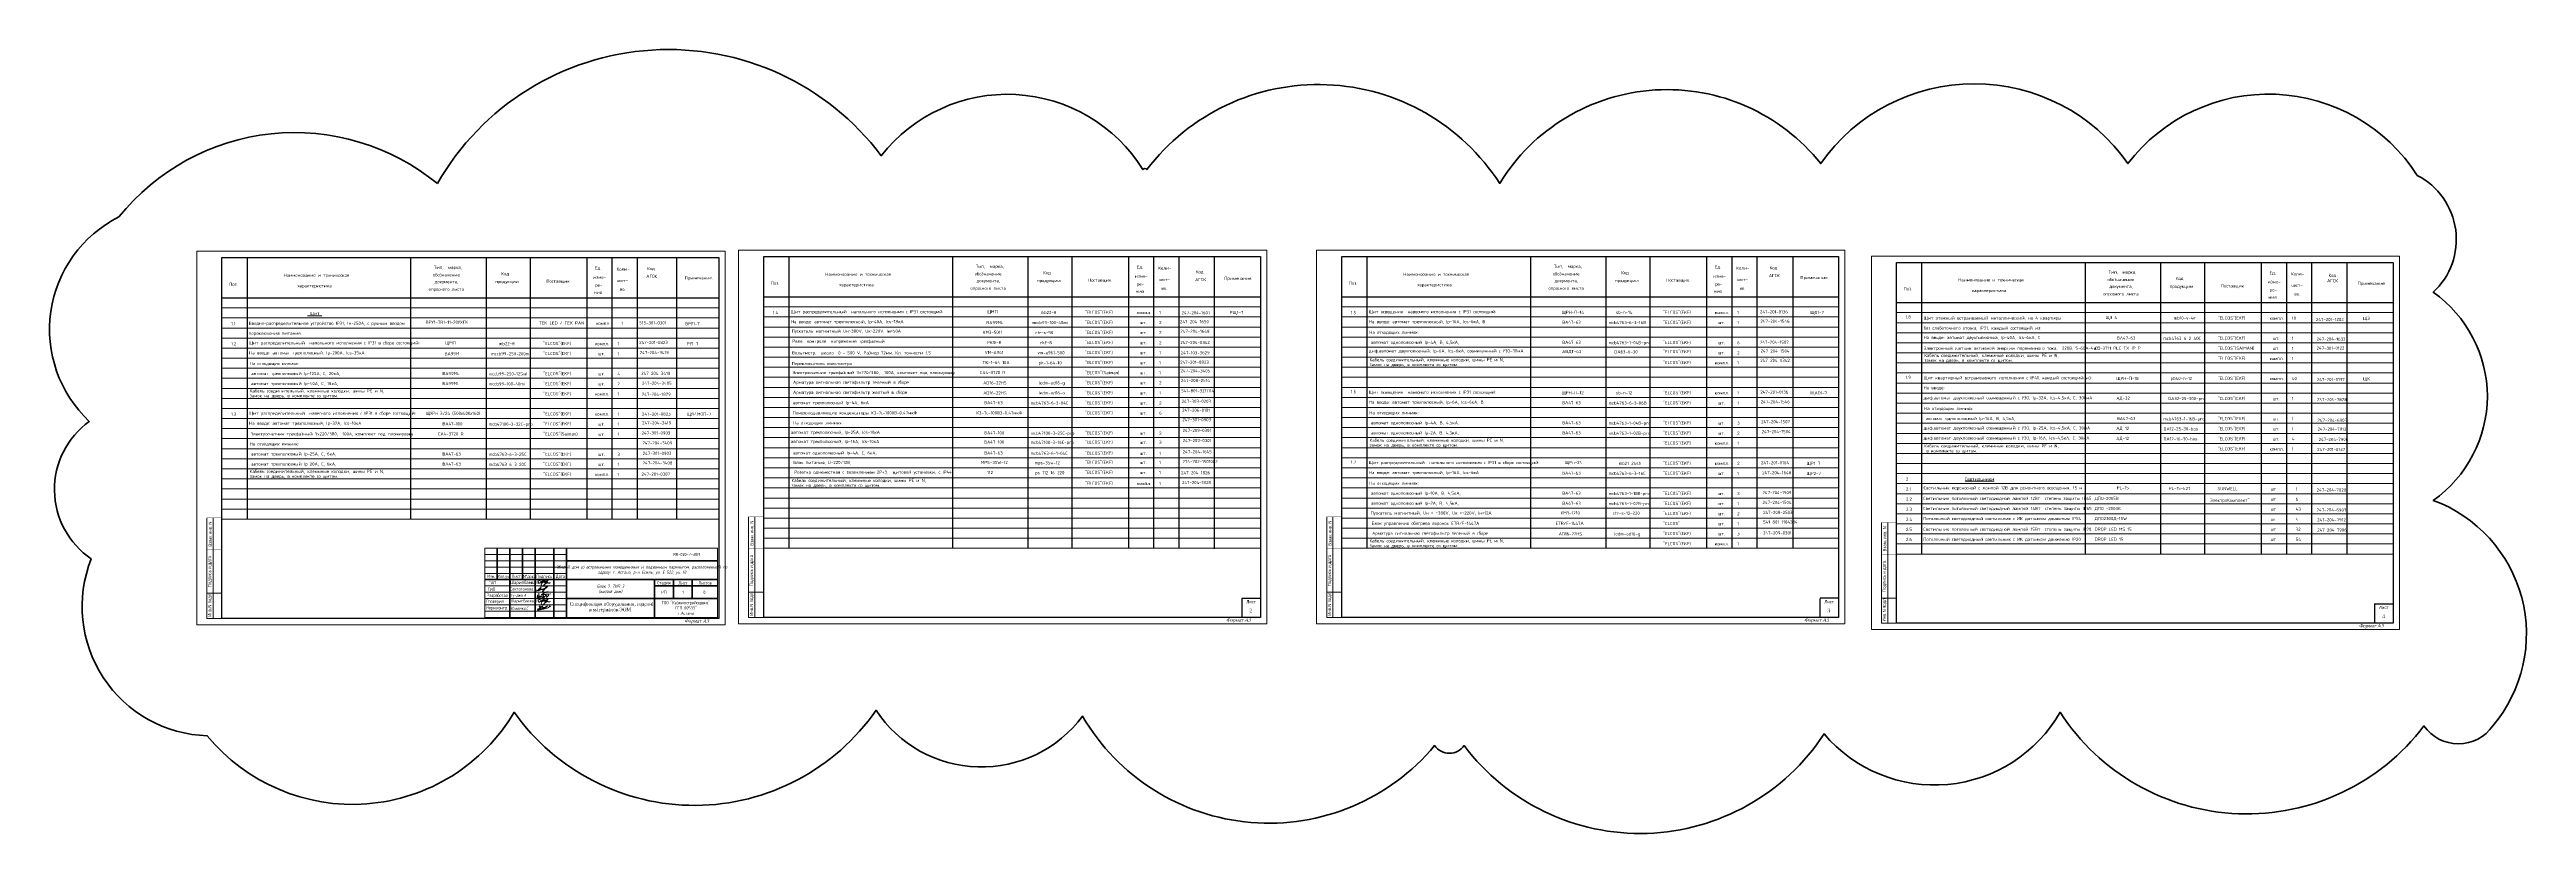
# Model space of a CAD drawing. Header units: millimetres. Extents: x 238368 to 12576735, y -3287118 to 3545602.
# Drawn here: x 5187970 to 5384901, y -2091532 to -2029180 of the extents above; entities that cross this region are included whole.
import ezdxf
from ezdxf.enums import TextEntityAlignment as Align

# ---------------------------------------------------------------- set-up
doc = ezdxf.new("R2010")
doc.units = ezdxf.units.MM
doc.linetypes.add('0', pattern=[0])
doc.layers.get('0').update_dxf_attribs({"lineweight": 13})
for name, color, linetype, lineweight in [('A-SHEET-n', 26, 'Continuous', 50), ('A-TABLE_2', 26, 'Continuous', 15), ('Text standart (rus)', 7, 'Continuous', 13), ('Подпись', 162, 'Continuous', 15), ('Спецификация ЭЛ', 7, 'Continuous', 0), ('ЭЛ текст', 7, 'Continuous', 20), ('ЭЛ. текст', 7, 'Continuous', 0), ('ЭОМ', 250, 'Continuous', 35)]:
    doc.layers.add(name, color=color, linetype=linetype, lineweight=lineweight)
doc.layers.add('A_SHTAMP', color=7, linetype='Continuous')
doc.layers.add('Рамка_чертежа', color=7, linetype='Continuous')
doc.layers.add('G-IMPT', color=1, linetype='Continuous', lineweight=25, true_color=0xff0000)
doc.styles.add('Arial', font='arial.ttf')
doc.styles.add('GOST', font='isocpeur.ttf')
doc.styles.get("Standard").update_dxf_attribs({"font": 'isocpeur.ttf', "width": 0.8})
doc.styles.add('TNRC', font='times.ttf')

# ---------------------------------------------------------------- blocks, each defined once
blk = doc.blocks.new('A$C057992fb')
at = {"layer": 'G-IMPT', "color": 154, "lineweight": 9, "true_color": 0x0052a5}
for points in [[(5386, 43584), (3608, 33561), (2272, 25866), (1315, 19990), (673, 15420), (284, 11648), (84, 8160), (11, 4448), (0, 0)], [(17362, 14978), (17173, 19223), (16965, 22658), (16739, 25381), (16498, 27490), (16244, 29084), (15978, 30260), (15703, 31118), (15420, 31756), (15131, 32256), (14837, 32641), (14539, 32919), (14237, 33097), (13931, 33183), (13622, 33184), (13311, 33106), (12999, 32959), (12684, 32745), (12366, 32456), (12041, 32077), (11708, 31596), (11363, 31000), (11003, 30275), (10627, 29410), (10231, 28389), (9816, 27209), (9393, 25895), (8974, 24482), (8575, 23003), (8208, 21493), (7888, 19985), (7627, 18513), (7440, 17112), (7336, 15810), (7314, 14612), (7366, 13519), (7486, 12530), (7668, 11644), (7907, 10863), (8195, 10186), (8527, 9612), (8897, 9142), (9305, 8777), (9753, 8517), (10240, 8363), (10768, 8316), (11338, 8376), (11950, 8545), (12606, 8823), (13305, 9213), (14050, 9729), (14839, 10384), (15673, 11194), (16551, 12174), (17476, 13340), (18445, 14705), (19460, 16285), (20516, 18084), (21583, 20068), (22630, 22190), (23622, 24405), (24525, 26666), (25307, 28928), (25934, 31145), (26372, 33272)], [(16097, 57545), (16948, 53558), (17543, 49068), (17914, 44213), (18097, 39127), (18124, 33948), (18030, 28810), (17850, 23850), (17617, 19204), (17362, 14978), (17107, 11163), (16867, 7717), (16661, 4602), (16505, 1777), (16418, -797), (16416, -3160), (16517, -5352)], [(26153, 32209), (25895, 30330), (25714, 28637), (25600, 27122), (25544, 25772), (25537, 24578), (25568, 23531), (25629, 22619), (25711, 21833), (25804, 21163), (25910, 20598), (26028, 20128), (26162, 19742), (26310, 19431), (26476, 19183), (26660, 18990), (26864, 18839), (27088, 18724), (27330, 18643), (27588, 18599), (27859, 18592), (28140, 18625), (28430, 18700), (28725, 18817), (29023, 18978), (29322, 19186), (29624, 19440), (29931, 19742), (30246, 20092), (30569, 20492), (30905, 20941), (31255, 21441), (31622, 21993), (32005, 22595), (32402, 23242), (32805, 23925), (33210, 24639), (33609, 25374), (33997, 26123), (34368, 26879), (34716, 27634), (35036, 28377), (35324, 29089), (35578, 29746), (35794, 30324), (35970, 30800), (36103, 31151), (36191, 31353), (36231, 31383), (36222, 31226), (36172, 30900), (36091, 30432), (35989, 29847), (35876, 29172), (35763, 28434), (35659, 27659), (35574, 26873), (35517, 26098), (35489, 25346), (35489, 24620), (35518, 23928), (35575, 23275), (35659, 22667), (35771, 22110), (35909, 21610), (36073, 21171), (36260, 20793), (36466, 20473), (36685, 20208), (36915, 19997), (37150, 19837), (37388, 19726), (37624, 19661), (37855, 19641), (38084, 19664), (38314, 19732), (38550, 19844), (38795, 19999), (39053, 20199), (39328, 20442), (39624, 20729), (39949, 21072), (40327, 21531), (40786, 22178), (41354, 23085), (42061, 24323), (42933, 25966), (44000, 28085), (45289, 30752)], [(45289, 30752), (45193, 29549), (45189, 28434), (45266, 27408), (45412, 26467), (45615, 25610), (45863, 24833), (46144, 24136), (46448, 23516), (46762, 22970), (47088, 22494), (47426, 22085), (47777, 21738), (48141, 21448), (48522, 21211), (48918, 21024), (49332, 20881), (49764, 20778), (50210, 20715), (50666, 20689), (51127, 20699), (51588, 20744), (52046, 20822), (52495, 20932), (52931, 21072), (53351, 21240), (53755, 21429), (54145, 21630), (54523, 21834), (54890, 22034), (55249, 22220), (55601, 22384), (55948, 22518), (56292, 22615), (56630, 22672), (56964, 22689), (57292, 22666), (57613, 22603), (57927, 22497), (58232, 22351), (58527, 22162), (58812, 21931), (59086, 21665), (59345, 21371), (59590, 21055), (59817, 20726), (60025, 20390), (60214, 20054), (60380, 19726), (60522, 19413), (60643, 19121), (60745, 18858), (60828, 18631), (60897, 18446), (60951, 18310), (60994, 18229), (61028, 18212), (61053, 18265), (61072, 18394), (61082, 18607), (61085, 18910), (61080, 19312), (61067, 19818), (61046, 20436), (61017, 21173), (60979, 22037), (60930, 23046), (60867, 24217), (60787, 25567), (60689, 27116), (60568, 28881), (60423, 30881), (60251, 33133), (60050, 35627), (59827, 38246), (59589, 40840), (59343, 43265), (59096, 45372), (58857, 47015), (58632, 48047), (58429, 48321), (58253, 47740), (58102, 46404), (57969, 44464), (57850, 42072), (57740, 39378), (57633, 36532), (57525, 33685), (57409, 30988), (57284, 28562), (57153, 26405), (57023, 24487), (56899, 22776), (56789, 21242), (56697, 19853), (56632, 18578), (56598, 17386), (56601, 16252), (56642, 15168), (56719, 14133), (56833, 13145), (56981, 12204), (57164, 11307), (57381, 10452), (57631, 9640), (57912, 8868), (58221, 8143), (58550, 7470), (58897, 6856), (59254, 6308), (59616, 5832), (59979, 5434), (60336, 5120), (60685, 4899), (61035, 4788), (61395, 4804), (61776, 4965), (62189, 5291), (62644, 5799), (63153, 6508), (63724, 7435), (64368, 8590), (65082, 9949), (65861, 11478), (66703, 13144), (67602, 14912), (68556, 16750), (69559, 18623), (70608, 20499), (71698, 22347), (72815, 24148), (73946, 25887), (75077, 27549), (76194, 29118), (77283, 30579), (78331, 31916), (79323, 33114), (80250, 34161), (81114, 35062), (81923, 35826), (82684, 36461), (83405, 36975), (84092, 37377), (84754, 37677), (85396, 37881), (86026, 37995), (86642, 38007), (87244, 37903), (87828, 37665), (88394, 37279), (88940, 36729), (89464, 36000), (89965, 35077), (90441, 33950), (90895, 32642), (91328, 31182), (91744, 29598), (92145, 27920), (92534, 26177), (92913, 24397), (93285, 22610), (93651, 20844), (94005, 19119), (94339, 17458), (94647, 15880), (94921, 14407), (95154, 13058), (95337, 11856), (95465, 10819), (95531, 9968), (95543, 9316), (95509, 8874), (95439, 8654), (95340, 8667), (95223, 8926), (95096, 9442), (94969, 10227), (94849, 11280), (94744, 12550), (94660, 13977), (94604, 15497), (94582, 17049), (94602, 18569), (94670, 19997), (94792, 21269), (94974, 22338), (95219, 23220), (95526, 23945), (95898, 24541), (96335, 25040), (96838, 25471), (97409, 25864), (98048, 26249), (98754, 26652), (99520, 27086), (100336, 27556), (101191, 28070), (102075, 28637), (102979, 29263), (103892, 29957), (104805, 30725), (105708, 31571), (106590, 32485), (107443, 33451), (108256, 34457), (109020, 35487), (109726, 36526), (110363, 37561), (110923, 38576), (111398, 39560), (111792, 40508), (112111, 41417), (112362, 42284), (112549, 43107), (112680, 43884), (112761, 44611), (112798, 45287), (112795, 45909), (112743, 46476), (112635, 46989), (112459, 47448), (112207, 47852), (111867, 48203), (111432, 48499), (110891, 48742), (110229, 48931), (109415, 49064), (108413, 49143), (107185, 49165), (105696, 49131), (103909, 49038), (101787, 48887), (99295, 48678), (96414, 48410), (93204, 48092), (89742, 47736), (86105, 47351), (82372, 46947), (78619, 46537), (74925, 46129), (71367, 45734), (68011, 45361), (64873, 45013), (61956, 44689), (59265, 44390), (56804, 44117), (54576, 43870), (52586, 43649), (50837, 43455), (49330, 43288), (48048, 43152), (46968, 43048), (46071, 42979), (45334, 42949), (44737, 42959), (44258, 43013), (43877, 43113), (43578, 43262), (43368, 43463), (43263, 43719), (43275, 44033), (43420, 44408), (43710, 44848), (44161, 45355), (44785, 45932), (45597, 46584), (46612, 47318), (47846, 48142), (49313, 49064), (51028, 50092), (53008, 51235), (55267, 52500), (57821, 53896), (60672, 55423), (63771, 57048), (67055, 58728), (70464, 60422), (73935, 62088), (77407, 63685), (80817, 65170), (84104, 66503), (87226, 67646), (90228, 68586), (93175, 69313), (96130, 69819), (99160, 70093), (102328, 70127), (105700, 69912), (109340, 69439)], [(125385, 56635), (125208, 54967), (125101, 53665), (125085, 52622), (125179, 51732), (125403, 50888), (125775, 49986), (126316, 48919), (127045, 47580)]]:
    blk.add_lwpolyline(points, dxfattribs=at)

msp = doc.modelspace()

# ---------------------------------------------------------------- linework, layer by layer
at = {"lineweight": 15}
msp.add_line((5208482, -2050362), (5209629, -2050362), dxfattribs=at)
at = {"color": 7, "ltscale": 0.3}
for p, q in [((5200480, -2074430), (5200480, -2066441)), ((5200980, -2074430), (5200980, -2066441)), ((5243554, -2074350), (5243554, -2066361)), ((5244054, -2074350), (5244054, -2066361)), ((5289512, -2074350), (5289512, -2066361)), ((5290012, -2074350), (5290012, -2066361)), ((5333614, -2074808), (5333614, -2066819)), ((5334114, -2074808), (5334114, -2066819)), ((5200480, -2072430), (5201680, -2072430)), ((5243554, -2072350), (5244754, -2072350)), ((5289512, -2072350), (5290712, -2072350)), ((5333614, -2072808), (5334814, -2072808)), ((5200980, -2074430), (5200480, -2074430)), ((5201680, -2074430), (5200980, -2074430)), ((5244054, -2074350), (5243554, -2074350)), ((5244754, -2074350), (5244054, -2074350)), ((5290012, -2074350), (5289512, -2074350)), ((5290712, -2074350), (5290012, -2074350)), ((5334114, -2074808), (5333614, -2074808)), ((5334814, -2074808), (5334114, -2074808))]:
    msp.add_line(p, q, dxfattribs=at)
at = {"color": 7, "linetype": 'Continuous', "ltscale": 3, "const_width": 30}
for points in [[(5201680, -2074430), (5200480, -2074430), (5200480, -2066430), (5201680, -2066430)], [(5200980, -2066430), (5200980, -2074430)], [(5244754, -2074350), (5243554, -2074350), (5243554, -2066350), (5244754, -2066350)], [(5244054, -2066350), (5244054, -2074350)], [(5290712, -2074350), (5289512, -2074350), (5289512, -2066350), (5290712, -2066350)], [(5290012, -2066350), (5290012, -2074350)], [(5334814, -2074808), (5333614, -2074808), (5333614, -2066808), (5334814, -2066808)], [(5334114, -2066808), (5334114, -2074808)], [(5200480, -2068930), (5201680, -2068930)], [(5243554, -2068850), (5244754, -2068850)], [(5289512, -2068850), (5290712, -2068850)], [(5333614, -2069308), (5334814, -2069308)], [(5200480, -2072430), (5201680, -2072430)], [(5243554, -2072350), (5244754, -2072350)], [(5289512, -2072350), (5290712, -2072350)], [(5333614, -2072808), (5334814, -2072808)]]:
    msp.add_lwpolyline(points, dxfattribs=at)
at = {"color": 0}
msp.add_lwpolyline([(5241069, -2068842), (5222569, -2068842), (5222569, -2074342), (5241069, -2074342)], close=True, dxfattribs=at)
at = {"layer": 'A-SHEET-n', "color": 0}
for p, q in [((5223569, -2071357), (5223569, -2068842)), ((5224569, -2074342), (5224569, -2068842)), ((5225569, -2071342), (5225569, -2068842)), ((5226569, -2074342), (5226569, -2068842)), ((5228069, -2074342), (5228069, -2068842)), ((5229069, -2074342), (5229069, -2068842)), ((5222569, -2071342), (5229069, -2071342)), ((5229069, -2069842), (5241069, -2069842)), ((5229069, -2071342), (5241069, -2071342)), ((5236069, -2071342), (5236069, -2074342)), ((5229069, -2072842), (5241069, -2072842))]:
    msp.add_line(p, q, dxfattribs=at)
at = {"layer": 'A-SHEET-n', "color": 0, "linetype": 'Continuous'}
for p, q in [((5237569, -2071342), (5237569, -2072842)), ((5239069, -2071342), (5239069, -2072842)), ((5236069, -2071842), (5241069, -2071842))]:
    msp.add_line(p, q, dxfattribs=at)
at = {"layer": 'A-SHEET-n', "linetype": 'Continuous', "lineweight": 13}
msp.add_line((5236069, -2072842), (5241069, -2072842), dxfattribs=at)
at = {"layer": 'A-TABLE_2', "color": 0}
for p, q in [((5222569, -2069342), (5229069, -2069342)), ((5222569, -2069842), (5229069, -2069842)), ((5222569, -2070342), (5229069, -2070342)), ((5222569, -2070842), (5229069, -2070842)), ((5222569, -2071842), (5229069, -2071842)), ((5222569, -2072342), (5229069, -2072342)), ((5222569, -2072842), (5229069, -2072842)), ((5222569, -2073342), (5229069, -2073342)), ((5222569, -2073842), (5229069, -2073842))]:
    msp.add_line(p, q, dxfattribs=at)
at = {"layer": 'Подпись', "color": 0, "lineweight": 13}
for p, q in [((5226691, -2072257), (5226947, -2072085)), ((5227060, -2071924), (5226850, -2072223)), ((5227114, -2071881), (5227503, -2071854))]:
    msp.add_line(p, q, dxfattribs=at)
for points in [[(5226806, -2071512), (5226806, -2071512), (5226806, -2071472), (5226891, -2071439), (5226921, -2071422)], [(5226880, -2071623), (5226880, -2071623), (5226870, -2071618), (5226806, -2071539), (5226806, -2071512)], [(5226974, -2071584), (5226974, -2071584), (5226947, -2071620), (5226928, -2071645), (5226880, -2071623)], [(5226921, -2071422), (5226921, -2071422), (5226954, -2071404), (5227201, -2071315), (5227210, -2071371)], [(5227029, -2071517), (5227029, -2071517), (5227008, -2071543), (5226995, -2071557), (5226974, -2071584)], [(5227068, -2071447), (5227051, -2071481), (5227055, -2071485), (5227029, -2071517)], [(5227147, -2071478), (5227147, -2071478), (5227139, -2071490), (5227056, -2071615), (5227095, -2071610)], [(5227111, -2071827), (5227111, -2071827), (5227037, -2071764), (5227079, -2071656), (5227135, -2071592)], [(5227095, -2071610), (5227095, -2071610), (5227105, -2071609), (5227248, -2071454), (5227257, -2071441)], [(5227135, -2071592), (5227135, -2071592), (5227174, -2071546), (5227224, -2071513), (5227284, -2071500)], [(5227210, -2071371), (5227210, -2071371), (5227219, -2071423), (5227176, -2071440), (5227147, -2071478)], [(5227167, -2071540), (5227167, -2071540), (5227148, -2071558), (5227175, -2071597), (5227241, -2071526)], [(5227272, -2071412), (5227272, -2071412), (5227246, -2071412), (5227193, -2071514), (5227167, -2071540)], [(5227376, -2071659), (5227376, -2071659), (5227358, -2071692), (5227246, -2071825), (5227220, -2071840)], [(5227244, -2071525), (5227244, -2071525), (5227226, -2071544), (5227241, -2071572), (5227290, -2071519)], [(5227241, -2071526), (5227241, -2071526), (5227252, -2071513), (5227343, -2071425), (5227325, -2071415)], [(5227325, -2071415), (5227325, -2071415), (5227317, -2071410), (5227258, -2071511), (5227244, -2071525)], [(5227354, -2071457), (5227354, -2071457), (5227349, -2071458), (5227256, -2071567), (5227319, -2071553)], [(5227257, -2071441), (5227257, -2071441), (5227262, -2071432), (5227279, -2071428), (5227272, -2071412)], [(5227284, -2071500), (5227284, -2071500), (5227307, -2071495), (5227337, -2071495), (5227364, -2071498)], [(5227290, -2071519), (5227290, -2071519), (5227291, -2071518), (5227380, -2071454), (5227354, -2071457)], [(5227380, -2071445), (5227380, -2071445), (5227367, -2071446), (5227303, -2071493), (5227303, -2071527)], [(5227303, -2071527), (5227303, -2071527), (5227303, -2071582), (5227327, -2071542), (5227372, -2071509)], [(5227319, -2071553), (5227319, -2071553), (5227359, -2071544), (5227433, -2071443), (5227380, -2071445)], [(5227342, -2071523), (5227342, -2071523), (5227335, -2071576), (5227359, -2071558), (5227400, -2071539)], [(5227411, -2071603), (5227411, -2071603), (5227402, -2071666), (5227339, -2071718), (5227467, -2071622)], [(5227372, -2071509), (5227372, -2071509), (5227401, -2071489), (5227349, -2071461), (5227342, -2071523)], [(5227364, -2071498), (5227364, -2071498), (5227395, -2071501), (5227424, -2071510), (5227424, -2071548)], [(5227464, -2071523), (5227464, -2071523), (5227464, -2071524), (5227376, -2071659), (5227376, -2071659)], [(5227400, -2071539), (5227400, -2071539), (5227415, -2071533), (5227440, -2071519), (5227482, -2071505)], [(5227424, -2071548), (5227424, -2071548), (5227424, -2071587), (5227412, -2071593), (5227411, -2071603)], [(5227605, -2071357), (5227605, -2071357), (5227549, -2071357), (5227510, -2071475), (5227464, -2071523)], [(5227467, -2071622), (5227467, -2071622), (5227483, -2071610), (5227574, -2071527), (5227574, -2071565)], [(5227482, -2071505), (5227482, -2071505), (5227503, -2071498), (5227522, -2071470), (5227540, -2071463)], [(5227540, -2071463), (5227570, -2071438), (5227605, -2071397), (5227605, -2071357)], [(5227574, -2071565), (5227574, -2071565), (5227574, -2071618), (5227605, -2071616), (5227684, -2071616)], [(5227684, -2071616), (5227684, -2071616), (5227714, -2071616), (5227769, -2071608), (5227795, -2071593)], [(5226806, -2073012), (5226806, -2073012), (5226806, -2072972), (5226891, -2072939), (5226921, -2072922)], [(5226880, -2073123), (5226880, -2073123), (5226870, -2073118), (5226806, -2073039), (5226806, -2073012)], [(5226974, -2073084), (5226974, -2073084), (5226947, -2073120), (5226928, -2073145), (5226880, -2073123)], [(5226921, -2072922), (5226921, -2072922), (5226954, -2072904), (5227201, -2072815), (5227210, -2072871)], [(5227029, -2073017), (5227029, -2073017), (5227008, -2073043), (5226995, -2073057), (5226974, -2073084)], [(5227068, -2072947), (5227051, -2072981), (5227055, -2072985), (5227029, -2073017)], [(5227147, -2072978), (5227147, -2072978), (5227139, -2072990), (5227056, -2073115), (5227095, -2073110)], [(5227111, -2073327), (5227111, -2073327), (5227037, -2073264), (5227079, -2073156), (5227135, -2073092)], [(5227095, -2073110), (5227095, -2073110), (5227105, -2073109), (5227248, -2072954), (5227257, -2072941)], [(5227220, -2071840), (5227220, -2071840), (5227175, -2071868), (5227157, -2071866), (5227111, -2071827)], [(5227220, -2073340), (5227220, -2073340), (5227175, -2073368), (5227157, -2073366), (5227111, -2073327)], [(5227135, -2073092), (5227135, -2073092), (5227174, -2073046), (5227224, -2073013), (5227284, -2073000)], [(5227210, -2072871), (5227210, -2072871), (5227219, -2072923), (5227176, -2072940), (5227147, -2072978)], [(5227167, -2073040), (5227167, -2073040), (5227148, -2073058), (5227175, -2073097), (5227241, -2073026)], [(5227272, -2072912), (5227272, -2072912), (5227246, -2072912), (5227193, -2073014), (5227167, -2073040)], [(5227376, -2073159), (5227376, -2073159), (5227358, -2073192), (5227246, -2073325), (5227220, -2073340)], [(5227244, -2073025), (5227244, -2073025), (5227226, -2073044), (5227241, -2073072), (5227290, -2073019)], [(5227241, -2073026), (5227241, -2073026), (5227252, -2073013), (5227343, -2072925), (5227325, -2072915)], [(5227325, -2072915), (5227325, -2072915), (5227317, -2072910), (5227258, -2073011), (5227244, -2073025)], [(5227354, -2072957), (5227354, -2072957), (5227349, -2072958), (5227256, -2073067), (5227319, -2073053)], [(5227257, -2072941), (5227257, -2072941), (5227262, -2072932), (5227279, -2072928), (5227272, -2072912)], [(5227284, -2073000), (5227284, -2073000), (5227307, -2072995), (5227337, -2072995), (5227364, -2072998)], [(5227290, -2073019), (5227290, -2073019), (5227291, -2073018), (5227380, -2072954), (5227354, -2072957)], [(5227380, -2072945), (5227380, -2072945), (5227367, -2072946), (5227303, -2072993), (5227303, -2073027)], [(5227303, -2073027), (5227303, -2073027), (5227303, -2073082), (5227327, -2073042), (5227372, -2073009)], [(5227319, -2073053), (5227319, -2073053), (5227359, -2073044), (5227433, -2072943), (5227380, -2072945)], [(5227342, -2073023), (5227342, -2073023), (5227335, -2073076), (5227359, -2073058), (5227400, -2073039)], [(5227411, -2073103), (5227411, -2073103), (5227402, -2073166), (5227339, -2073218), (5227467, -2073122)], [(5227372, -2073009), (5227372, -2073009), (5227401, -2072989), (5227349, -2072961), (5227342, -2073023)], [(5227364, -2072998), (5227364, -2072998), (5227395, -2073001), (5227424, -2073010), (5227424, -2073048)], [(5227464, -2073023), (5227464, -2073023), (5227464, -2073024), (5227376, -2073159), (5227376, -2073159)], [(5227400, -2073039), (5227400, -2073039), (5227415, -2073033), (5227440, -2073019), (5227482, -2073005)], [(5227424, -2073048), (5227424, -2073048), (5227424, -2073087), (5227412, -2073093), (5227411, -2073103)], [(5227605, -2072857), (5227605, -2072857), (5227549, -2072857), (5227510, -2072975), (5227464, -2073023)], [(5227467, -2073122), (5227467, -2073122), (5227483, -2073110), (5227574, -2073027), (5227574, -2073065)], [(5227482, -2073005), (5227482, -2073005), (5227503, -2072998), (5227522, -2072970), (5227540, -2072963)], [(5227540, -2072963), (5227570, -2072938), (5227605, -2072897), (5227605, -2072857)], [(5227574, -2073065), (5227574, -2073065), (5227574, -2073118), (5227605, -2073116), (5227684, -2073116)], [(5227684, -2073116), (5227684, -2073116), (5227714, -2073116), (5227769, -2073108), (5227795, -2073093)]]:
    msp.add_open_spline(points, degree=3, dxfattribs=at)
for points, knots in [([(5226904, -2073492), (5226901, -2073479), (5226890, -2073432), (5227070, -2073437), (5226898, -2073583), (5226851, -2073777), (5226753, -2073660), (5226988, -2073663), (5226999, -2073543), (5227200, -2073421), (5227195, -2073502), (5227146, -2073460), (5227084, -2073505), (5227023, -2073569), (5226970, -2073646), (5226980, -2073774), (5227122, -2073696), (5227212, -2073530), (5227140, -2073617), (5227125, -2073643), (5227098, -2073709), (5227098, -2073648), (5227169, -2073625), (5227199, -2073580), (5227228, -2073538), (5227261, -2073600), (5227221, -2073621), (5227189, -2073680), (5227227, -2073589), (5227242, -2073567), (5227311, -2073530), (5227299, -2073574), (5227292, -2073596), (5227265, -2073643), (5227331, -2073628), (5227356, -2073601), (5227410, -2073569), (5227452, -2073508), (5227613, -2073372), (5227433, -2073497), (5227358, -2073571), (5227213, -2073671), (5227025, -2073711), (5226900, -2073767), (5226710, -2073792), (5226916, -2073687), (5227098, -2073714), (5227377, -2073660), (5227600, -2073579), (5227704, -2073513), (5227859, -2073441), (5227712, -2073416), (5227705, -2073455), (5227704, -2073464)], [0, 0, 0, 0, 0.3566161, 1.2725585, 2.865807, 4.634394, 4.9866914, 6.4092208, 8.2526386, 9.7104693, 9.8181514, 10.2795603, 10.7494157, 11.9645844, 12.9866815, 13.5044549, 15.2227954, 16.1628001, 16.79385, 17.2724006, 17.7067827, 17.7858996, 18.8074711, 19.4256432, 19.6495595, 19.990004, 20.7511772, 20.9378224, 21.5146277, 22.1328421, 22.6087074, 22.7095839, 23.3232152, 23.4738799, 24.0591578, 24.3042725, 24.7173021, 25.8087659, 27.0301892, 28.4179963, 29.4372993, 30.8083771, 33.4500939, 34.7773505, 35.8689747, 36.7994274, 39.1933488, 42.4866947, 44.9054107, 45.8800864, 46.9371698, 47.8090761, 48.05934, 48.05934, 48.05934, 48.05934]), ([(5226991, -2072108), (5226988, -2072113), (5226963, -2072146), (5226994, -2072131), (5227022, -2072103), (5227030, -2072087), (5227033, -2072067), (5227030, -2072046), (5227020, -2072026), (5227005, -2072013), (5226986, -2072009), (5226960, -2072022), (5226936, -2072041), (5226913, -2072062), (5226893, -2072083), (5226875, -2072103), (5226861, -2072120), (5226851, -2072134), (5226841, -2072150), (5226830, -2072170), (5226825, -2072192), (5226849, -2072203), (5226878, -2072200), (5226909, -2072183), (5226946, -2072165), (5226989, -2072151), (5227028, -2072138), (5227068, -2072129), (5227098, -2072122), (5227125, -2072111), (5227158, -2072092), (5227183, -2072077), (5227154, -2072103), (5227123, -2072144), (5227129, -2072154), (5227160, -2072142), (5227179, -2072136), (5227198, -2072125), (5227212, -2072111), (5227221, -2072093), (5227238, -2072083), (5227278, -2072081), (5227239, -2072066), (5227244, -2072103), (5227263, -2072092), (5227283, -2072079), (5227300, -2072071), (5227316, -2072064), (5227332, -2072052), (5227369, -2072026), (5227349, -2072018), (5227323, -2072045), (5227316, -2072066), (5227333, -2072064), (5227360, -2072049), (5227380, -2072039), (5227399, -2072031), (5227420, -2072021), (5227443, -2072010), (5227464, -2071997), (5227483, -2071982), (5227500, -2071965), (5227514, -2071949), (5227527, -2071933), (5227539, -2071918), (5227553, -2071902), (5227568, -2071886), (5227582, -2071867), (5227592, -2071847), (5227604, -2071820), (5227591, -2071817), (5227545, -2071847), (5227516, -2071867), (5227490, -2071893), (5227469, -2071920), (5227453, -2071942), (5227425, -2071979), (5227381, -2072035), (5227332, -2072100), (5227295, -2072156), (5227272, -2072191), (5227253, -2072219), (5227233, -2072248), (5227213, -2072276), (5227195, -2072300), (5227182, -2072318), (5227168, -2072335), (5227153, -2072352), (5227136, -2072370), (5227139, -2072344), (5227149, -2072311), (5227158, -2072287), (5227168, -2072265), (5227176, -2072247), (5227180, -2072237)], [0, 0, 0, 0, 0.000607549, 0.002472728, 0.003152362, 0.003831995, 0.004496217, 0.005160439, 0.005867581, 0.006397938, 0.007028488, 0.007936016, 0.00902725, 0.00966472, 0.010939659, 0.012047513, 0.01260144, 0.013155367, 0.01360808, 0.014060792, 0.014966217, 0.015724402, 0.01659251, 0.01750874, 0.019275184, 0.020583514, 0.021979819, 0.023376123, 0.024407296, 0.025438469, 0.026208675, 0.02697888, 0.028434917, 0.029017874, 0.030096521, 0.030550273, 0.031415838, 0.031992881, 0.032736366, 0.033568577, 0.034060914, 0.034539274, 0.035691456, 0.036231391, 0.036874413, 0.037400676, 0.037956556, 0.0388348, 0.039451495, 0.040068189, 0.041556705, 0.041991228, 0.042564849, 0.0434437, 0.044061922, 0.044680145, 0.045502298, 0.046324451, 0.047126563, 0.047928675, 0.048730786, 0.049532898, 0.050189674, 0.05084645, 0.051503226, 0.052160002, 0.053049569, 0.053939135, 0.054383919, 0.054828702, 0.056064824, 0.056757935, 0.058404557, 0.059704623, 0.061004688, 0.061654721, 0.062304754, 0.065507505, 0.068710257, 0.070372128, 0.072033999, 0.072864935, 0.073695871, 0.075357742, 0.076254475, 0.077151207, 0.077599573, 0.07804794, 0.078720489, 0.079739113, 0.080533555, 0.081063182, 0.082122437, 0.083181692, 0.083181692, 0.083181692, 0.083181692])]:
    msp.add_open_spline(points, degree=3, knots=knots, dxfattribs=at)
at = {"layer": 'Рамка_чертежа', "lineweight": 30}
for p, q in [((5201680, -2074430), (5201680, -2045730)), ((5241180, -2045730), (5241180, -2074430)), ((5244754, -2074350), (5244754, -2045650)), ((5284254, -2045650), (5284254, -2074350)), ((5290712, -2074350), (5290712, -2045650)), ((5330212, -2045650), (5330212, -2074350)), ((5334814, -2074808), (5334814, -2046108)), ((5374314, -2046108), (5374314, -2074808)), ((5282754, -2072850), (5282754, -2074350)), ((5284254, -2072851), (5282754, -2072851)), ((5328712, -2072850), (5328712, -2074350)), ((5330245, -2072817), (5328745, -2072817)), ((5374298, -2073291), (5372798, -2073291)), ((5372814, -2073308), (5372814, -2074808)), ((5241180, -2074430), (5201680, -2074430)), ((5284254, -2074350), (5244754, -2074350)), ((5330212, -2074350), (5290712, -2074350)), ((5374314, -2074808), (5334814, -2074808))]:
    msp.add_line(p, q, dxfattribs=at)
at = {"layer": 'Спецификация ЭЛ', "color": 7, "linetype": '0', "lineweight": 18}
for p, q in [((5199680, -2074930), (5199680, -2045230)), ((5199680, -2045230), (5241680, -2045230)), ((5241680, -2074930), (5241680, -2045230)), ((5242754, -2074850), (5242754, -2045150)), ((5242754, -2045150), (5284754, -2045150)), ((5284754, -2074850), (5284754, -2045150)), ((5288712, -2074850), (5288712, -2045150)), ((5288712, -2045150), (5330712, -2045150)), ((5330712, -2074850), (5330712, -2045150)), ((5332814, -2075308), (5332814, -2045608)), ((5332814, -2045608), (5374814, -2045608)), ((5374814, -2075308), (5374814, -2045608)), ((5201680, -2049730), (5241180, -2049730)), ((5244754, -2049650), (5284254, -2049650)), ((5290712, -2049650), (5330212, -2049650)), ((5201680, -2050530), (5241180, -2050530)), ((5201680, -2051330), (5241180, -2051330)), ((5244754, -2050450), (5284254, -2050450)), ((5244754, -2051250), (5284254, -2051250)), ((5290712, -2050450), (5330212, -2050450)), ((5290712, -2051250), (5330212, -2051250)), ((5334814, -2050108), (5374314, -2050108)), ((5334814, -2050908), (5374314, -2050908)), ((5334814, -2051708), (5374314, -2051708)), ((5201680, -2052130), (5241180, -2052130)), ((5201680, -2052930), (5241180, -2052930)), ((5201680, -2053730), (5241180, -2053730)), ((5244754, -2052050), (5284254, -2052050)), ((5244754, -2052850), (5284254, -2052850)), ((5244754, -2053650), (5284254, -2053650)), ((5290712, -2052050), (5330212, -2052050)), ((5290712, -2052850), (5330212, -2052850)), ((5290712, -2053650), (5330212, -2053650)), ((5334814, -2052508), (5374314, -2052508)), ((5334814, -2053308), (5374314, -2053308)), ((5201680, -2054530), (5241180, -2054530)), ((5201680, -2055330), (5241180, -2055330)), ((5244754, -2054450), (5284254, -2054450)), ((5244754, -2055250), (5284254, -2055250)), ((5290712, -2054450), (5330212, -2054450)), ((5290712, -2055250), (5330212, -2055250)), ((5334814, -2054108), (5374314, -2054108)), ((5334814, -2054908), (5374314, -2054908)), ((5334814, -2055708), (5374314, -2055708)), ((5201680, -2056130), (5241180, -2056130)), ((5201680, -2056930), (5241180, -2056930)), ((5201680, -2057730), (5241180, -2057730)), ((5244754, -2056050), (5284254, -2056050)), ((5244754, -2056850), (5284254, -2056850)), ((5244754, -2057650), (5284254, -2057650)), ((5290712, -2056050), (5330212, -2056050)), ((5290712, -2056850), (5330212, -2056850)), ((5290712, -2057650), (5330212, -2057650)), ((5334814, -2056508), (5374314, -2056508)), ((5334814, -2057308), (5374314, -2057308)), ((5201680, -2058530), (5241180, -2058530)), ((5201680, -2059330), (5241180, -2059330)), ((5244754, -2058450), (5284254, -2058450)), ((5244754, -2059250), (5284254, -2059250)), ((5290712, -2058450), (5330212, -2058450)), ((5290712, -2059250), (5330212, -2059250)), ((5334814, -2058108), (5374314, -2058108)), ((5334814, -2058908), (5374314, -2058908)), ((5334814, -2059708), (5374314, -2059708)), ((5201680, -2060130), (5241180, -2060130)), ((5201680, -2060930), (5241180, -2060930)), ((5201680, -2061730), (5241180, -2061730)), ((5244754, -2060050), (5284254, -2060050)), ((5244754, -2060850), (5284254, -2060850)), ((5244754, -2061650), (5284254, -2061650)), ((5290712, -2060050), (5330212, -2060050)), ((5290712, -2060850), (5330212, -2060850)), ((5290712, -2061650), (5330212, -2061650)), ((5334814, -2060508), (5374314, -2060508)), ((5334814, -2061308), (5374314, -2061308)), ((5201680, -2062530), (5241180, -2062530)), ((5201680, -2063330), (5241180, -2063330)), ((5244754, -2062450), (5284254, -2062450)), ((5244754, -2063250), (5284254, -2063250)), ((5290712, -2062450), (5330212, -2062450)), ((5290712, -2063250), (5330212, -2063250)), ((5334814, -2062108), (5374314, -2062108)), ((5334814, -2062908), (5374314, -2062908)), ((5334814, -2063708), (5374314, -2063708)), ((5201680, -2064130), (5241180, -2064130)), ((5201680, -2064930), (5241180, -2064930)), ((5201680, -2065730), (5241180, -2065730)), ((5244754, -2064050), (5284254, -2064050)), ((5244754, -2064850), (5284254, -2064850)), ((5244754, -2065650), (5284254, -2065650)), ((5290712, -2064050), (5330212, -2064050)), ((5290712, -2064850), (5330212, -2064850)), ((5290712, -2065650), (5330212, -2065650)), ((5334814, -2064508), (5374314, -2064508)), ((5334814, -2065308), (5374314, -2065308)), ((5201680, -2066530), (5241180, -2066530)), ((5244754, -2066450), (5284254, -2066450)), ((5244754, -2067250), (5284254, -2067250)), ((5290712, -2066450), (5330212, -2066450)), ((5290712, -2067250), (5330212, -2067250)), ((5334814, -2066108), (5374314, -2066108)), ((5334814, -2066908), (5374314, -2066908)), ((5334814, -2067708), (5374314, -2067708)), ((5244754, -2068050), (5284254, -2068050)), ((5244754, -2068850), (5284254, -2068850)), ((5290712, -2068050), (5330212, -2068050)), ((5290712, -2068850), (5330212, -2068850)), ((5334814, -2068508), (5374314, -2068508)), ((5334814, -2069308), (5374314, -2069308)), ((5241680, -2074930), (5199680, -2074930)), ((5284754, -2074850), (5242754, -2074850)), ((5330712, -2074850), (5288712, -2074850)), ((5374814, -2075308), (5332814, -2075308))]:
    msp.add_line(p, q, dxfattribs=at)
at = {"layer": 'Спецификация ЭЛ', "color": 7, "linetype": '0', "lineweight": 30}
for p, q in [((5201680, -2067030), (5201680, -2045730)), ((5201680, -2045730), (5241180, -2045730)), ((5203680, -2045730), (5203680, -2066530)), ((5216680, -2045730), (5216680, -2066530)), ((5222680, -2045730), (5222680, -2066530)), ((5226180, -2045730), (5226180, -2066530)), ((5230680, -2045730), (5230680, -2066530)), ((5232680, -2045730), (5232680, -2066530)), ((5234680, -2045730), (5234680, -2066530)), ((5237814, -2045730), (5237814, -2066530)), ((5244754, -2066950), (5244754, -2045650)), ((5244754, -2045650), (5284254, -2045650)), ((5246754, -2045650), (5246754, -2068850)), ((5259754, -2045650), (5259754, -2068850)), ((5265754, -2045650), (5265754, -2068850)), ((5269254, -2045650), (5269254, -2068850)), ((5273754, -2045650), (5273754, -2068850)), ((5275754, -2045650), (5275754, -2068850)), ((5277754, -2045650), (5277754, -2068850)), ((5280566, -2045684), (5280566, -2068884)), ((5290712, -2066950), (5290712, -2045650)), ((5290712, -2045650), (5330212, -2045650)), ((5292712, -2045650), (5292712, -2068850)), ((5305712, -2045650), (5305712, -2068850)), ((5311712, -2045650), (5311712, -2068850)), ((5315212, -2045650), (5315212, -2068850)), ((5319712, -2045650), (5319712, -2068850)), ((5321712, -2045650), (5321712, -2068850)), ((5323712, -2045650), (5323712, -2068850)), ((5326560, -2045650), (5326560, -2068850)), ((5334814, -2067408), (5334814, -2046108)), ((5334814, -2046108), (5374314, -2046108)), ((5336814, -2046108), (5336814, -2069308)), ((5349814, -2046108), (5349814, -2069308)), ((5355814, -2046108), (5355814, -2069308)), ((5359314, -2046108), (5359314, -2069308)), ((5363814, -2046108), (5363814, -2069308)), ((5365814, -2046108), (5365814, -2069308)), ((5367814, -2046108), (5367814, -2069308)), ((5370628, -2046108), (5370628, -2069308)), ((5201680, -2048930), (5241180, -2048930)), ((5244754, -2048850), (5284254, -2048850)), ((5290712, -2048850), (5330212, -2048850)), ((5334814, -2049308), (5374314, -2049308))]:
    msp.add_line(p, q, dxfattribs=at)
at = {"layer": 'ЭОМ', "color": 2, "lineweight": 50, "ltscale": 100}
msp.add_lwpolyline([(5218803, -2039843, 0.4174882), (5193476, -2042500, 0.5205671), (5191130, -2058755, 0.5205671), (5191287, -2069695, 0.5205671), (5200513, -2083762, 0.5205671), (5224908, -2081886, 0.5205671), (5253682, -2081730, 0.5205671), (5253682, -2081730, 0.5205671), (5270102, -2082199, 0.5205671), (5298093, -2084543, 0.5205671), (5298093, -2084543, 0.5205671), (5300439, -2084543, 0.5205671), (5329056, -2083605, 0.5205671), (5329056, -2083605, 0.5205671), (5347822, -2081886, 0.5205671), (5376752, -2082980, 0.5205671), (5376752, -2082980, 0.5205671), (5382225, -2082980, 0.5205671), (5377484, -2065038, 0.5205671), (5377484, -2048491, 0.5205671), (5376224, -2039199, 0.5205671), (5353217, -2038254, 0.5205671), (5328793, -2038254, 0.5205671), (5303265, -2039829, 0.5205671), (5275216, -2038726, 0.5205671), (5275216, -2038726, 0.5205671), (5274901, -2038726, 0.5205671), (5254100, -2037624, 0.5389331), (5218803, -2039843)], format="xyb", dxfattribs=at)

# ---------------------------------------------------------------- block references
at = {"color": 0, "xscale": 0.008271777308926935, "yscale": 0.008271777308926935, "zscale": 0.008271777308926935}
msp.add_blockref('A$C057992fb', (5226732, -2072903), dxfattribs=at)

# ---------------------------------------------------------------- texts
at = {"lineweight": 15, "style": 'TNRC', "width": 0.9}
for s, p in [('Спецификация оборудования, изделий', (5229339, -2073412, 44)), ('и материалов.ЭОМ', (5230850, -2073855, 44))]:
    msp.add_text(s, height=270, dxfattribs=at).set_placement(p)
at = {"style": 'Arial'}
for p in [(5283504, -2073100), (5329462, -2073100), (5373564, -2073558)]:
    msp.add_text('Лист', height=250, dxfattribs=at).set_placement(p, align=Align.MIDDLE_CENTER)
at = {"lineweight": 15, "style": 'TNRC', "width": 0.9}
for s, p in [('2', (5283474, -2073797, -26)), ('3', (5329432, -2073797, -26)), ('4', (5373535, -2074255, -26))]:
    msp.add_text(s, height=300, dxfattribs=at).set_placement(p, align=Align.MIDDLE_CENTER)
at = {"layer": 'A-SHEET-n', "color": 0, "lineweight": 50, "style": 'GOST', "width": 0.8}
for s, height, p in [('Шарипбаева.О', 270.34, (5224609, -2071701)), ('Сактаганова.А', 250, (5224589, -2072202)), ('Шарипбаева.О', 250, (5224630, -2073160))]:
    msp.add_text(s, height=height, dxfattribs=at).set_placement(p)
at = {"layer": 'A-SHEET-n', "color": 0, "linetype": 'Continuous', "lineweight": 13, "insert": (5223087, -2071076), "char_height": 250, "width": 6000, "attachment_point": 5}
msp.add_mtext('\\A1;Изм.', dxfattribs=at)
at = {"layer": 'A-SHEET-n', "color": 0, "linetype": 'Continuous', "char_height": 250, "attachment_point": 5}
for s, insert, width in [('\\A1;ГAП', (5223174, -2071582), 6000), ('\\A1;Кол.уч', (5224062, -2071112), 6000), ('\\A1;Лист', (5225077, -2071076), 6000), ('\\A1;№док.', (5226077, -2071104), 6000), ('\\A1;Подпись', (5227305, -2071101), 6000), ('\\A1;Дата', (5228587, -2071106), 6000), ('{\\fISOCPEUR|b0|i1|c204|p34;Жилой дом со встроенными помещениями и подземным паркингом, расположенный по адресу: г. Астана, р-н Есиль, ул. Е 522, уч. 10}', (5235069, -2070578), 12000), ('\\A1;Стадия', (5236824, -2071609), 6000), ('\\A1;Лист', (5238326, -2071609), 6000), ('\\A1;Листов', (5240090, -2071609), 6000), ('\\A1;Проверил', (5223374, -2073097), 6000), ('\\A1;Норм.контр.', (5223551, -2073610), 6000), ('\\A1;ГИП', (5223116, -2072119), 6000), ('\\A1;Разработал', (5223578, -2072624), 6000), ('{\\fISOCPEUR|b0|i1|c204|p34;Блок 7. ТИП 3\\P(жилой дом)}', (5232569, -2072092), 7000), ('\\A1;РП', (5236824, -2072333), 1380.27), ('ТОО "Казжилстройсервис"\\PГСЛ 00533"\\Pг.Астана', (5238569, -2073592), 6000), ('\\A1;1', (5238333, -2072346), 1609.61), ('\\A1;8', (5240038, -2072333), 1609.61)]:
    msp.add_mtext(s, dxfattribs=dict(at, insert=insert, width=width))
at = {"layer": 'A-SHEET-n', "color": 0, "lineweight": 30, "insert": (5224635, -2072474), "char_height": 230, "attachment_point": 1}
msp.add_mtext_dynamic_manual_height_columns('Тунджа{\\fGOST Common|b0|i1|c0|p34;.\\fGOST Common|b0|i1|c162|p34;A }', width=1627.43, gutter_width=1, heights=[0], dxfattribs=at)
at = {"layer": 'A-SHEET-n', "color": 0, "linetype": 'Continuous', "lineweight": 30, "insert": (5225607, -2073610), "char_height": 250, "width": 1958.9, "attachment_point": 5, "style": 'GOST'}
msp.add_mtext('\\A1;\\pxql;{\\fGOST Common|b0|i1|c204|p34;\\W0.8;Ильенко\\fGOST Common|b0|i1|c0|p34;.\\fGOST Common|b0|i1|c204|p34;С}', dxfattribs=at)
at = {"layer": 'A_SHTAMP', "color": 0, "linetype": 'Continuous', "lineweight": 13, "insert": (5238636, -2069338), "char_height": 250, "width": 3167.44, "attachment_point": 5}
msp.add_mtext('RR-020-7-ЭОМ', dxfattribs=at)
at = {"layer": 'Text standart (rus)'}
for s, p in [('Поз.', (5202251, -2047968)), ('Наименование и техническая', (5206578, -2047255)), ('характеристика', (5207690, -2048094)), ('обозначение', (5218453, -2047226)), ('Тип,  марка,', (5218538, -2046627)), ('документа,', (5218595, -2047768)), ('продукции', (5223400, -2047761)), ('Код', (5223890, -2047134)), ('Поставщик', (5227472, -2047726)), ('изме-', (5231180, -2047409)), ('Ед.', (5231334, -2046684)), ('ре-', (5231352, -2048042)), ('Коли-', (5233050, -2046767)), ('чест-', (5233075, -2047680)), ('Примечание.', (5238473, -2047470)), ('Поз.', (5245324, -2047887)), ('Наименование и техническая', (5249651, -2047174)), ('характеристика', (5250764, -2048013)), ('обозначение', (5261526, -2047146)), ('Тип,  марка,', (5261612, -2046547)), ('документа,', (5261669, -2047687)), ('продукции', (5266473, -2047681)), ('Код', (5266964, -2047053)), ('Поставщик', (5270546, -2047645)), ('изме-', (5274254, -2047328)), ('Ед.', (5274408, -2046603)), ('ре-', (5274426, -2047962)), ('Коли-', (5276123, -2046687)), ('чест-', (5276148, -2047599)), ('Примечание.', (5281373, -2047511)), ('Поз.', (5291282, -2047887)), ('Наименование и техническая', (5295609, -2047174)), ('характеристика', (5296722, -2048013)), ('обозначение', (5307484, -2047146)), ('Тип,  марка,', (5307570, -2046547)), ('документа,', (5307627, -2047687)), ('продукции', (5312431, -2047681)), ('Код', (5312922, -2047053)), ('Поставщик', (5316504, -2047645)), ('изме-', (5320212, -2047328)), ('Ед.', (5320366, -2046603)), ('ре-', (5320384, -2047962)), ('Коли-', (5322081, -2046687)), ('чест-', (5322106, -2047599)), ('Примечание.', (5327176, -2047441)), ('Наименование и техническая', (5339712, -2047632)), ('обозначение', (5351587, -2047604)), ('Тип,  марка,', (5351672, -2047005)), ('документа,', (5351729, -2048146)), ('продукции', (5356534, -2048139)), ('Код', (5357024, -2047511)), ('Поставщик', (5360606, -2048103)), ('изме-', (5364314, -2047786)), ('Ед.', (5364468, -2047062)), ('Коли-', (5366184, -2047145)), ('чест-', (5366209, -2048058)), ('Примечание.', (5371488, -2047900)), ('Щит ', (5208662, -2050295)), ('опросного листа', (5218110, -2048367)), ('ния', (5231256, -2048615)), ('во.', (5233303, -2048365)), ('1.4', (5245471, -2050231)), ('Щит распределительный  напольного исполнения с IP31 состоящий: ', (5246896, -2050155)), ('опросного листа', (5261184, -2048286)), ('ЩМП', (5262499, -2050155)), ('mb22-8', (5266781, -2050218)), (' "ELCOS"(EKF)', (5270114, -2050202)), ('ния', (5274329, -2048534)), ('компл.', (5274411, -2050219)), ('1', (5276190, -2050219)), ('во.', (5276377, -2048284)), ('РЩ1-7', (5281796, -2050219)), ('1.5', (5291429, -2050231)), ('Щит освещения  навесного исполнения с IP31 состоящий: ', (5292854, -2050155)), ('опросного листа', (5307142, -2048286)), ('ЩРН-П-14', (5308188, -2050205)), ('sb-n-14', (5312495, -2050205)), (' "ELCOS"(EKF)', (5316072, -2050202)), ('ния', (5320288, -2048534)), ('компл.', (5320369, -2050219)), ('1', (5322148, -2050219)), ('во.', (5322335, -2048284)), ('ЩО1-7', (5327969, -2050218)), ('Поз.', (5335385, -2048345)), ('характеристика', (5340824, -2048472)), ('опросного листа', (5351244, -2048745)), ('ния', (5364390, -2048993)), ('ре-', (5364486, -2048420)), ('во.', (5366437, -2048742)), ('1.1', (5202398, -2051112)), ('переключения питания.', (5203809, -2051868)), ('Вводно-распределительное устройство IP31, Iн-250А, с ручным вводом ', (5203809, -2051080)), ('ВРУ1-7В1-11-20УХЛ4', (5217879, -2050995)), ('TEK-LED / TEK-PAN', (5226890, -2051056)), ('компл.', (5231423, -2051080)), ('1', (5233424, -2051080)), ('ВРУ1-7', (5238504, -2051112)), ('На вводе: автомат трехполюсный, Iр-40А, Ics-18кА', (5246906, -2050948)), ('Пускатель магнитный Uн~380V, Uк~220V, Iн=50А ', (5246979, -2051699)), ('КМЭ-5011', (5262172, -2051794)), ('ВА99ML', (5262455, -2051021)), ('mccb99-100-40mi ', (5266072, -2051018)), ('ctr-s-50', (5266342, -2051818)), (' "ELCOS"(EKF)', (5270114, -2051002)), (' "ELCOS"(EKF)', (5270114, -2051802)), ('шт.', (5274682, -2051019)), ('шт.', (5274682, -2051819)), ('2', (5276190, -2051019)), ('2', (5276190, -2051819)), ('На вводе: автомат трехполюсный, Iр-16А, Ics-6кА, B', (5292864, -2050948)), ('На отходящих линиях: ', (5292903, -2051795)), ('ВА47-63', (5308236, -2050994)), ('mcb4763-6-3-16B', (5311938, -2051018)), (' "ELCOS"(EKF)', (5316072, -2051002)), ('шт.', (5320640, -2051019)), ('1', (5322148, -2051019)), ('1.8', (5335532, -2050577)), ('без слаботочного отсека, IP31, каждый состоящий из:', (5336975, -2051458)), ('На вводе: автомат двухполюсный, Iр-40А, Ics-6кА, С', (5336967, -2052206)), ('Щит этажный встраиваемый металлический, на 4 квартиры ', (5336975, -2050658)), ('ЩЭ 4', (5351434, -2050618)), ('ВА47-63', (5352339, -2052252)), ('mb10-v-4r', (5356855, -2050658)), (' "ELCOS"(EKF)', (5360174, -2050660)), (' "ELCOS"(EKF)', (5360174, -2052260)), ('компл.', (5364471, -2050677)), ('10', (5366251, -2050677)), ('ЩЭ', (5371908, -2050689)), ('1.2', (5202398, -2052712)), ('Щит распределительный  напольного исполнения с IP31 в сборе состоящий: ', (5203823, -2052635)), ('На вводе: автомат трехполюсный, Iр-200А, Ics-35кА', (5203833, -2053428)), ('ВА99M', (5219382, -2053502)), ('ЩМП', (5219425, -2052635)), ('mccb99-250-200m', (5223094, -2053499)), ('mb22-8', (5223707, -2052699)), (' "ELCOS"(EKF)', (5227040, -2052683)), (' "ELCOS"(EKF)', (5227040, -2053483)), ('компл.', (5231337, -2052700)), ('шт.', (5231608, -2053500)), ('1', (5233117, -2052700)), ('1', (5233117, -2053500)), ('РУ1-7', (5238640, -2052700)), ('Вольтметр,  шкала  0 - 500 V, Размер 72мм, Кл. точности 1,5', (5247008, -2053431)), ('Реле  контроля  напряжения трехфазный', (5247024, -2052501)), ('ПК-1-64 10А', (5262155, -2054202)), ('VM-A961', (5262314, -2053402)), ('РКФ-8', (5262513, -2052602)), ('vm-a961-500 ', (5266519, -2053418)), ('pk-1-64-10 ', (5266595, -2054218)), ('rkf-8', (5266721, -2052618)), (' "ELCOS"(EKF)', (5270114, -2052602)), (' "ELCOS"(EKF)', (5270114, -2053402)), (' "ELCOS"(EKF)', (5270114, -2054202)), ('шт.', (5274682, -2052619)), ('шт.', (5274682, -2053419)), ('1', (5276190, -2053419)), ('1', (5276190, -2054219)), ('2', (5276190, -2052619)), ('диф.автомат двухполюсный, Iр-6А, Ics-6кА, совмещенный с УЗО-30мА', (5292864, -2053276)), ('Кабель соединительный, клеммные колодки, шины PE и N, ', (5292916, -2053975)), ('автомат однополюсный Iр-4А, B, 4,5кA,', (5293024, -2052591)), ('АВДТ-63', (5308236, -2053322)), ('ВА47-63', (5308236, -2052594)), ('mcb4763-1-04В-pro', (5311938, -2052618)), ('DA63-6-30', (5312381, -2053346)), (' "ELCOS"(EKF)', (5316072, -2052602)), (' "ELCOS"(EKF)', (5316072, -2053330)), (' "ELCOS"(EKF)', (5316072, -2054202)), ('шт.', (5320640, -2052619)), ('шт.', (5320640, -2053419)), ('1', (5322148, -2054219)), ('2', (5322148, -2053419)), ('6', (5322148, -2052619)), ('Электронный счетчик активной энергии переменного тока,  220В, 5-60А-4шт', (5336975, -2053058)), ('замок на дверь, в комплекте со щитом.', (5337019, -2054020)), ('Кабель соединительный, клеммные колодки, шины PE и N, ', (5337019, -2053633)), ('СО-Э711 PLC TX IP P', (5350605, -2053058)), ('mcb4763-6-2-40С', (5356041, -2052276)), (' "ELCOS"(SAIMAN)', (5360174, -2053060)), (' "ELCOS"(EKF)', (5360174, -2053860)), ('компл.', (5364471, -2053877)), ('шт.', (5364742, -2052277)), ('шт.', (5364742, -2053077)), ('1', (5366251, -2052277)), ('1', (5366251, -2053077)), ('1', (5366251, -2053877)), ('На отходящих линиях: ', (5203871, -2054276)), ('автомат трехполюсный Iр-125А, С, 20кA,', (5203992, -2055072)), ('автомат трехполюсный Iр-40А, С, 18кA,', (5203992, -2055872)), ('ВА99ML', (5219205, -2055074)), ('ВА99ML', (5219205, -2055874)), ('mccb99-250-125mI', (5222907, -2055099)), ('mccb99-100-40mi ', (5222907, -2055899)), (' "ELCOS"(EKF)', (5227040, -2055083)), (' "ELCOS"(EKF)', (5227040, -2055883)), ('шт.', (5231608, -2055100)), ('шт.', (5231608, -2055900)), ('4', (5233117, -2055100)), ('2', (5233117, -2055900)), ('Переключатель вольтметра', (5246978, -2054280)), ('Электросчетчик трехфазный 3x220/380,  100А, комплект под пломировку', (5247030, -2054998)), ('Арматура сигнальная светофильтр зеленый в сборе ', (5247082, -2055768)), (' СА4-Э720 R', (5261766, -2054994)), ('AD16-22HS', (5262205, -2055819)), ('ledm-ad16-g', (5266595, -2055818)), (' "ELCOS"(Saiman)', (5270114, -2055002)), (' "ELCOS"(EKF)', (5270114, -2055802)), ('шт.', (5274682, -2054219)), ('шт.', (5274682, -2055019)), ('шт.', (5274682, -2055819)), ('1', (5276190, -2055019)), ('2', (5276190, -2055819)), ('замок на дверь, в комплекте со щитом.', (5292916, -2054362)), ('компл.', (5320369, -2054219)), ('1.9', (5335532, -2055377)), ('Щит квартирный встраиваемого исполнения с IP41, каждый состоящий из: ', (5336957, -2055413)), ('На вводе:', (5336967, -2056206)), ('ЩРН-П-18', (5352291, -2055464)), ('pb40-n-12', (5356598, -2055464)), (' "ELCOS"(EKF)', (5360174, -2055460)), ('компл.', (5364471, -2055477)), ('40', (5366251, -2055477)), ('ЩК', (5371908, -2055489)), ('замок на дверь, в комплекте со щитом.', (5203885, -2056843)), ('Кабель соединительный, клеммные колодки, шины PE и N, ', (5203885, -2056456)), (' "ELCOS"(EKF)', (5227040, -2056683)), ('компл.', (5231337, -2056700)), ('1', (5233117, -2056700)), ('автомат трехполюсный Iр-4А, 6кA', (5247066, -2057391)), ('Арматура сигнальная светофильтр желтый в сборе ', (5247082, -2056568)), ('AD16-22HS', (5262205, -2056619)), ('ВА47-63', (5262278, -2057390)), ('mcb4763-6-3-04C', (5265980, -2057418)), ('ledm-ad16-o', (5266595, -2056618)), (' "ELCOS"(EKF)', (5270114, -2056602)), (' "ELCOS"(EKF)', (5270114, -2057402)), (' "ELCOS"(EKF)', (5270114, -2058202)), ('шт.', (5274682, -2056619)), ('шт.', (5274682, -2057419)), ('1', (5276190, -2056619)), ('2', (5276190, -2057419)), ('1.6', (5291429, -2056519)), ('Щит освещения  навесного исполнения с IP31 состоящий: ', (5292854, -2056555)), ('На вводе: автомат трехполюсный, Iр-6А, Ics-6кА, B', (5292864, -2057348)), ('ЩРН-П-12', (5308188, -2056605)), ('ВА47-63', (5308236, -2057394)), ('mcb4763-6-3-06B', (5311938, -2057418)), ('sb-n-12', (5312495, -2056605)), (' "ELCOS"(EKF)', (5316072, -2056602)), (' "ELCOS"(EKF)', (5316072, -2057402)), ('компл.', (5320369, -2056619)), ('шт.', (5320640, -2057419)), ('1', (5322148, -2056619)), ('1', (5322148, -2057419)), ('ЩАО1-7', (5327969, -2056618)), ('диф.автомат двухполюсный совмещенный с УЗО, Iр-32А, Ics-4,5кА, С, 300мА', (5336967, -2057006)), ('На отходящих линиях: ', (5337005, -2057853)), ('АД-32', (5352291, -2057034)), ('DA32-25-300-pro', (5356413, -2057064)), (' "ELCOS"(EKF)', (5360174, -2057060)), ('шт.', (5364742, -2057077)), ('1', (5366251, -2057077)), ('1.3', (5202398, -2058312)), ('Щит распределительный  навесного исполнения с IP31 в сборе состоящий: ', (5203823, -2058235)), ('На вводе: автомат трехполюсный, Iр-32А, Ics-10кА', (5203833, -2059028)), ('Электросчетчик трехфазный 3x220/380,  100А, комплект под пломировку', (5203956, -2059879)), (' СА4-Э720 R', (5218692, -2059874)), ('ВА47-100', (5219205, -2059074)), ('mcb47100-3-32C-pro', (5222907, -2059099)), (' "ELCOS"(EKF)', (5227040, -2058283)), (' "ELCOS"(EKF)', (5227040, -2059083)), (' "ELCOS"(Saiman)', (5227040, -2059883)), ('компл.', (5231337, -2058300)), ('шт.', (5231608, -2059100)), ('шт.', (5231608, -2059900)), ('1', (5233117, -2058300)), ('1', (5233117, -2059100)), ('1', (5233117, -2059900)), ('ЩУР.МОП-7', (5238640, -2058300)), ('автомат трехполюсный, Iр-25А, Ics-10кА', (5246906, -2059748)), ('Помехоподавляющие конденсаторы К3-7с-1000В-0,47мкФ ', (5247052, -2058200)), ('На отходящих линиях: ', (5247083, -2058995)), ('К3-7с-1000В-0,47мкФ ', (5261658, -2058200)), ('ВА47-100', (5262278, -2059794)), ('mcb47100-3-25C-pro', (5265980, -2059818)), (' "ELCOS"(EKF)', (5270114, -2059802)), ('шт.', (5274682, -2058219)), ('шт.', (5274682, -2059819)), ('2', (5276190, -2059819)), ('6', (5276190, -2058219)), ('На отходящих линиях: ', (5292903, -2058195)), ('автомат однополюсный Iр-4А, B, 4,5кA,', (5293024, -2058991)), ('автомат однополюсный Iр-2А, B, 4,5кA,', (5293024, -2059791)), ('ВА47-63', (5308236, -2058994)), ('ВА47-63', (5308236, -2059794)), ('mcb4763-1-04В-pro', (5311938, -2059018)), ('mcb4763-1-02В-pro', (5311938, -2059818)), (' "ELCOS"(EKF)', (5316072, -2059002)), (' "ELCOS"(EKF)', (5316072, -2059802)), ('шт.', (5320640, -2059019)), ('шт.', (5320640, -2059819)), ('3', (5322148, -2059019)), ('2', (5322148, -2059819)), ('диф.автомат двухполюсный совмещенный с УЗО, Iр-25А, Ics-4,5кА, С, 30мА', (5336967, -2059406)), ('автомат однополюсный Iр-16А, B, 4,5кA,', (5337126, -2058650)), ('АД-12', (5352291, -2059434)), ('ВА47-63', (5352339, -2058652)), ('mcb4763-1-16В-pro', (5356041, -2058676)), ('DA12-25-30-bas', (5356041, -2059476)), (' "ELCOS"(EKF)', (5360174, -2058660)), (' "ELCOS"(EKF)', (5360174, -2059460)), ('шт.', (5364742, -2058677)), ('шт.', (5364742, -2059477)), ('1', (5366251, -2058677)), ('1', (5366251, -2059477)), ('На отходящих линиях: ', (5203871, -2060676)), ('автомат трехполюсный Iр-25А, С, 6кA,', (5203992, -2061472)), ('ВА47-63', (5219205, -2061474)), ('mcb4763-6-3-25C', (5222907, -2061499)), (' "ELCOS"(EKF)', (5227040, -2061483)), ('шт.', (5231608, -2061500)), ('3', (5233117, -2061500)), ('автомат трехполюсный, Iр-16А, Ics-10кА', (5246906, -2060476)), ('автомат однополюсный Iр-4А, С, 6кA,', (5247066, -2061391)), ('ВА47-100', (5262278, -2060522)), ('ВА47-63', (5262278, -2061394)), ('mcb47100-3-16C-pro', (5265980, -2060546)), ('mcb4763-6-1-04C', (5265980, -2061418)), (' "ELCOS"(EKF)', (5270114, -2060530)), (' "ELCOS"(EKF)', (5270114, -2061402)), (' "ELCOS"(EKF)', (5270114, -2062130)), ('шт.', (5274682, -2060547)), ('шт.', (5274682, -2061419)), ('1', (5276190, -2061419)), ('3', (5276190, -2060547)), ('замок на дверь, в комплекте со щитом.', (5292916, -2060762)), ('Кабель соединительный, клеммные колодки, шины PE и N, ', (5292916, -2060375)), (' "ELCOS"(EKF)', (5316072, -2060602)), ('компл.', (5320369, -2060619)), ('1', (5322148, -2060619)), ('диф.автомат двухполюсный совмещенный с УЗО, Iр-16А, Ics-4,5кА, С, 30мА', (5336967, -2060206)), ('Кабель соединительный, клеммные колодки, шины PE и N, ', (5337019, -2060833)), (' в комплекте со щитом.', (5337019, -2061220)), ('АД-12', (5352291, -2060234)), ('DA12-16-30-bas', (5356041, -2060276)), (' "ELCOS"(EKF)', (5360174, -2060260)), (' "ELCOS"(EKF)', (5360174, -2061060)), ('компл.', (5364471, -2061077)), ('шт.', (5364742, -2060277)), ('1', (5366251, -2061077)), ('4', (5366251, -2060277)), ('замок на дверь, в комплекте со щитом.', (5203885, -2063243)), ('Кабель соединительный, клеммные колодки, шины PE и N, ', (5203885, -2062856)), ('автомат трехполюсный Iр-20А, С, 6кA,', (5203992, -2062272)), ('ВА47-63', (5219205, -2062274)), ('mcb4763-6-3-20C', (5222907, -2062299)), (' "ELCOS"(EKF)', (5227040, -2062283)), (' "ELCOS"(EKF)', (5227040, -2063083)), ('компл.', (5231337, -2063100)), ('шт.', (5231608, -2062300)), ('1', (5233117, -2062300)), ('1', (5233117, -2063100)), ('замок на дверь, в комплекте со щитом.', (5246958, -2063962)), ('Кабель соединительный, клеммные колодки, шины PE и N, ', (5246958, -2063575)), ('Блок питания, U-220/12В, ', (5247101, -2062148)), ('Розетка одноместная с заземлением 2Р+З,  щитовой установки, с IP44 ', (5247180, -2062916)), ('MPS-35W-12', (5262017, -2062151)), ('112', (5262517, -2062942)), ('mps-35w-12', (5266289, -2062171)), ('ps-112-16-220', (5266319, -2062962)), (' "ELCOS"(EKF)', (5270114, -2062930)), (' "ELCOS"(EKF)', (5270114, -2063802)), ('компл.', (5274411, -2063819)), ('шт.', (5274682, -2062147)), ('шт.', (5274682, -2062947)), ('1', (5276190, -2062147)), ('1', (5276190, -2062947)), ('1', (5276190, -2063819)), ('1.7', (5291429, -2062119)), ('Щит распределительный  напольного исполнения с IP31 в сборе состоящий: ', (5292854, -2062155)), ('На вводе: автомат трехполюсный, Iр-16А, Ics-6кА', (5292864, -2062948)), ('На отходящих линиях: ', (5292903, -2063795)), ('ВА47-63', (5308236, -2062994)), ('ЩРн-24', (5308457, -2062155)), ('mcb4763-6-3-16C', (5311938, -2063018)), ('mb21-24sh', (5312739, -2062218)), (' "ELCOS"(EKF)', (5316072, -2062202)), (' "ELCOS"(EKF)', (5316072, -2063002)), ('компл.', (5320369, -2062219)), ('шт.', (5320640, -2063019)), ('1', (5322148, -2063019)), ('2', (5322148, -2062219)), ('ЩР1-7', (5327671, -2062219)), ('ЩР2-7', (5327671, -2063019)), ('2', (5335571, -2063467)), ('автомат однополюсный Iр-10А, B, 4,5кA,', (5293024, -2064591)), ('автомат однополюсный Iр-2А, B, 4,5кA,', (5293024, -2065391)), ('ВА47-63', (5308236, -2064594)), ('ВА47-63', (5308236, -2065394)), ('mcb4763-1-10В-pro', (5311938, -2064618)), ('mcb4763-1-02В-pro', (5311938, -2065418)), (' "ELCOS"(EKF)', (5316072, -2064602)), (' "ELCOS"(EKF)', (5316072, -2065402)), ('шт.', (5320640, -2064619)), ('шт.', (5320640, -2065419)), ('1', (5322148, -2065419)), ('3', (5322148, -2064619)), ('2.1', (5335571, -2064267)), ('2.2', (5335571, -2065067)), ('2.3', (5335571, -2065867)), ('Светильник потолочный светодиодной лампой 12Вт  степень защиты IP65', (5336943, -2065007)), ('Светильник потолочный светодиодной лампой 14Вт  степень защиты IP65', (5336943, -2065807)), ('Светильник переносной с лампой 12В для ремонтного освещения, 15 м ', (5336966, -2064169)), ('ДПО-2005В', (5350574, -2065007)), ('ДПО -2003К', (5350574, -2065807)), (' PL-15', (5352151, -2064160)), ('PL-15-E27 ', (5356457, -2064214)), ('ЭлектроКомплект"', (5359747, -2065157)), ('SUNWELL', (5360337, -2064229)), ('шт', (5364557, -2064258)), ('шт', (5364557, -2065058)), ('шт', (5364557, -2065858)), ('1', (5366558, -2064262)), ('43', (5366558, -2065862)), ('6', (5366558, -2065062)), ('Пускатель магнитный, Uн = ~380V, Uк =~220V, Iн=12А', (5293000, -2066169)), ('Блок управления обогрева воронок ETR/F-1447А', (5293082, -2066988)), ('Арматура сигнальная светофильтр зеленый в сборе ', (5293129, -2067778)), ('ETR/F-1447А', (5307704, -2066988)), ('AD16-22HS', (5307963, -2067830)), ('КМЭ-1210', (5308106, -2066160)), ('ctr-s-12-220', (5312276, -2066184)), ('ledm-ad16-g', (5312355, -2067829)), (' "ELCOS"(EKF)', (5316072, -2066202)), (' "ELCOS"', (5316072, -2067002)), (' "ELCOS"(EKF)', (5316072, -2067802)), ('шт.', (5320640, -2066219)), ('шт.', (5320640, -2067019)), ('шт.', (5320640, -2067819)), ('1', (5322148, -2067019)), ('2', (5322148, -2066219)), ('3', (5322148, -2067819)), ('2.4', (5335571, -2066667)), ('2.5', (5335571, -2067467)), ('Потолочный светодиодный светильник с ИК датчиком движения IP54', (5336943, -2066607)), ('ДПО2300Д-15W', (5350574, -2066607)), ('шт', (5364557, -2066658)), ('шт', (5364557, -2067458)), ('4', (5366558, -2066662)), ('32', (5366558, -2067462)), ('замок на дверь, в комплекте со щитом.', (5292916, -2068762)), ('Кабель соединительный, клеммные колодки, шины PE и N, ', (5292916, -2068375)), (' "ELCOS"(EKF)', (5316072, -2068602)), ('компл.', (5320369, -2068619)), ('1', (5322148, -2068619)), ('2.6', (5335571, -2068267)), ('шт', (5364557, -2068258)), ('54', (5366558, -2068262))]:
    msp.add_text(s, height=250, dxfattribs=at).set_placement(p)
at = {"layer": 'Text standart (rus)', "color": 0}
for s, p in [('АГСК', (5235418, -2047341)), ('Код ', (5235474, -2046728)), ('АГСК', (5279057, -2047594)), ('Код ', (5279114, -2046981)), ('АГСК', (5324672, -2047275)), ('Код ', (5324728, -2046663)), ('АГСК', (5369052, -2047689)), ('Код', (5369157, -2047264)), ('247-204-1607', (5277975, -2050241)), ('247-201-0136', (5323960, -2050164)), (' 515-301-0301', (5234676, -2051040)), (' 247-204-1650', (5277674, -2050952)), (' 247-204-1648', (5277703, -2051712)), ('247-204-1546', (5323999, -2050914)), ('247-201-1203', (5368162, -2050778)), (' 247-201-0823', (5234675, -2052600)), (' 247-204-3419', (5234723, -2053409)), ('247-201-0823', (5277864, -2054175)), ('247-204-0342', (5277878, -2052604)), ('247-103-3629', (5277916, -2053421)), ('247-204-1507', (5323964, -2052585)), ('247-204-0342', (5323990, -2054026)), ('247-204-1504', (5324008, -2053283)), ('247-204-1633', (5368218, -2052331)), ('247-301-0122', (5368218, -2053050)), (' 247-204-3410', (5234837, -2055060)), (' 247-204-3405', (5234893, -2055845)), ('247-204-3405', (5277892, -2054854)), ('247-208-2514', (5277925, -2055624)), ('247-201-0137', (5368237, -2055557)), (' 247-204-1829', (5234883, -2056723)), ('541-801-3211114', (5277943, -2056448)), ('247-303-0203', (5277990, -2057281)), ('247-206-0101', (5278018, -2057990)), ('247-201-0136', (5323993, -2056549)), ('247-204-1546', (5324020, -2057320)), ('247-204-7828', (5368256, -2057145)), (' 247-301-0903', (5234870, -2059804)), (' 247-201-0823', (5234898, -2058301)), (' 247-204-3419', (5234911, -2058999)), ('247-301-0903', (5278037, -2058742)), ('247-209-0301', (5278056, -2059597)), ('247-204-1507', (5324055, -2058906)), ('247-204-1504', (5324099, -2059695)), ('247-204-6903', (5368284, -2058791)), ('247-204-7912', (5368293, -2059501)), (' 247-204-3409', (5234938, -2060593)), (' 247-301-0903', (5234954, -2061420)), ('274-702-1501002', (5278052, -2062077)), ('247-209-0301', (5278066, -2060403)), ('247-204-1645', (5278067, -2061294)), ('247-201-0137', (5368266, -2061113)), ('247-204-7906', (5368379, -2060314)), (' 247-201-0307', (5234861, -2063079)), (' 247-204-3408', (5234954, -2062184)), ('247-204-1826', (5277936, -2062961)), ('247-204-1828', (5278004, -2063745)), ('247-201-0104', (5324046, -2062167)), ('247-204-1648', (5324135, -2062964)), ('247-204-1509', (5324166, -2064543)), ('247-204-1504', (5324166, -2065324)), ('247-204-7828', (5368227, -2064334)), ('247-204-6903', (5368227, -2065923)), ('247-208-2503', (5324208, -2066118)), ('247-209-0301', (5324208, -2067749)), ('541-801-1104334', (5324208, -2066884)), ('247-204-7912', (5368255, -2066708)), ('247-204-7906', (5368265, -2067522))]:
    msp.add_text(s, height=250, dxfattribs=at).set_placement(p)
at = {"layer": 'Text standart (rus)', "color": 7}
msp.add_text(' ЩУРн 3/24 (500х400х160)', height=250, dxfattribs=at).set_placement((5217724, -2058239))
at = {"layer": 'Text standart (rus)', "lineweight": 18}
for s, p in [('%%UСветильники', (5340265, -2063463)), ('Светильник потолочный светодиодной лампой 15Вт  степень защиты IP20', (5336943, -2067458)), ('DROP LED MS 15', (5350574, -2067458)), ('Потолочный светодиодный светильник с ИК датчиком движения IP20', (5336943, -2068258)), ('DROP LED 15', (5350574, -2068258))]:
    msp.add_text(s, height=250, dxfattribs=at).set_placement(p)
at = {"layer": 'ЭЛ текст', "color": 7, "lineweight": 18, "style": 'TNRC', "oblique": 15, "width": 0.9}
for p in [(5238441, -2074768), (5281515, -2074687), (5327473, -2074687), (5371575, -2075146)]:
    msp.add_text('Формат А3', height=270, dxfattribs=at).set_placement(p)
at = {"layer": 'ЭЛ. текст', "color": 7, "linetype": '0', "lineweight": 18, "style": 'Arial', "width": 0.9}
for s, p in [('Взам. инв. N', (5200863, -2068725)), ('Взам. инв. N', (5243937, -2068645)), ('Взам. инв. N', (5289895, -2068645)), ('Взам. инв. N', (5333997, -2069103)), ('Подпись и дата', (5200821, -2071950)), ('Подпись и дата', (5243895, -2071870)), ('Подпись и дата', (5289853, -2071870)), ('Подпись и дата', (5333955, -2072328)), ('Инв.N подл.', (5200825, -2074294)), ('Инв.N подл.', (5243899, -2074214)), ('Инв.N подл.', (5289857, -2074214)), ('Инв.N подл.', (5333959, -2074672))]:
    msp.add_text(s, height=250, rotation=90, dxfattribs=at).set_placement(p)

doc.saveas('drawing.dxf')
